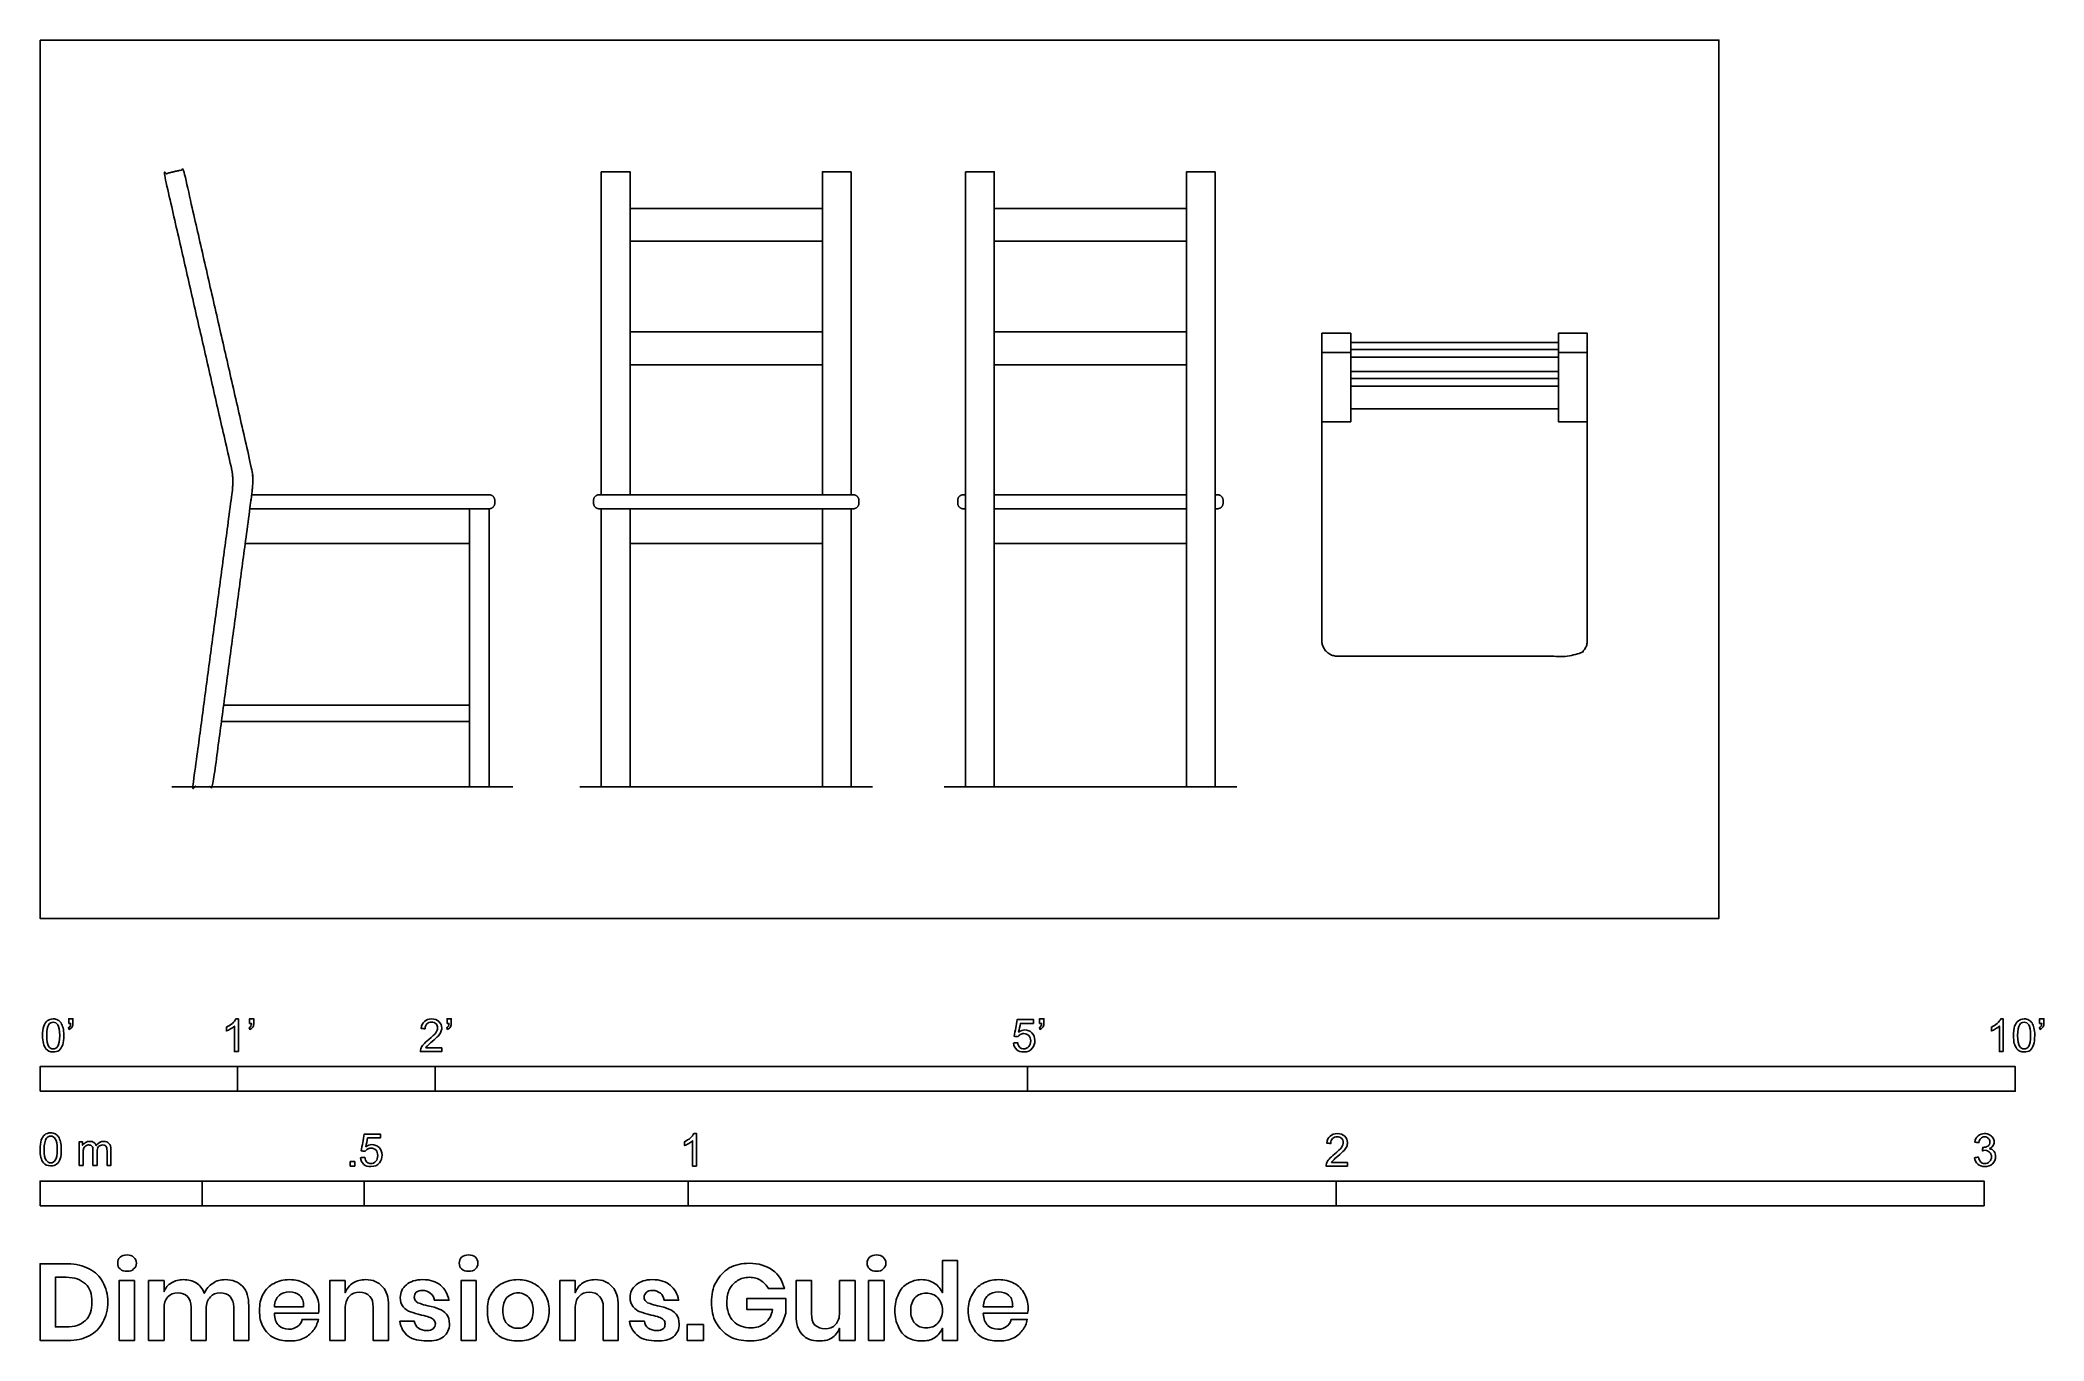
# Model space of a CAD drawing. Header units: metres. Extents: x 0 to 3.09, y -0.65 to 1.36.
import ezdxf

# ---------------------------------------------------------------- set-up
doc = ezdxf.new("R2010")
doc.units = ezdxf.units.M
for name, color, linetype, true_color in [('AG-DIAGRAM', 7, 'Continuous', 0xfecc66), ('AG-FURNITURE', 7, 'Continuous', 0x66ccff), ('N-SYMB', 7, 'Continuous', 0x800040), ('X-DIMENSIONS.GUIDE', 7, 'Continuous', 0x800080), ('X-VPRT', 6, 'Continuous', 0xff00ff)]:
    doc.layers.add(name, color=color, linetype=linetype, true_color=true_color)

msp = doc.modelspace()

# ---------------------------------------------------------------- linework, layer by layer
at = {"layer": 'AG-DIAGRAM'}
for points in [[(0.2032, 0.2032), (0.7297, 0.2032)], [(0.833, 0.2032), (1.2847, 0.2032)], [(1.395, 0.2032), (1.8467, 0.2032)]]:
    msp.add_lwpolyline(points, dxfattribs=at)
at = {"layer": 'AG-FURNITURE'}
for points in [[(0.8661, 1.1525), (0.8661, 0.654), (0.9105, 0.654), (0.9105, 1.1525)], [(1.2517, 1.1525), (1.2517, 0.654), (1.2072, 0.654), (1.2072, 1.1525)], [(1.428, 1.1525), (1.428, 0.2032), (1.4725, 0.2032), (1.4725, 1.1525)], [(1.8136, 1.1525), (1.8136, 0.2032), (1.7692, 0.2032), (1.7692, 1.1525)], [(1.2072, 1.096), (1.2072, 1.0452), (0.9105, 1.0452), (0.9105, 1.096)], [(1.7692, 1.096), (1.7692, 1.0452), (1.4725, 1.0452), (1.4725, 1.096)], [(1.2072, 0.9055), (1.2072, 0.8547), (0.9105, 0.8547), (0.9105, 0.9055)], [(1.7692, 0.9055), (1.7692, 0.8547), (1.4725, 0.8547), (1.4725, 0.9055)], [(1.978, 0.8736), (2.0225, 0.8736), (2.0225, 0.9033), (1.978, 0.9033)], [(2.3876, 0.8736), (2.3431, 0.8736), (2.3431, 0.9033), (2.3876, 0.9033)], [(1.978, 0.7666), (2.0225, 0.7666), (2.0225, 0.8736), (1.978, 0.8736)], [(2.3876, 0.7666), (2.3431, 0.7666), (2.3431, 0.8736), (2.3876, 0.8736)], [(0.6625, 0.2032), (0.6929, 0.2032), (0.6929, 0.6323), (0.6625, 0.6323)], [(0.8661, 0.6323), (0.8661, 0.2032), (0.9105, 0.2032), (0.9105, 0.6323)], [(1.2517, 0.6323), (1.2517, 0.2032), (1.2072, 0.2032), (1.2072, 0.6323)]]:
    msp.add_lwpolyline(points, close=True, dxfattribs=at)
for points in [[(2.3431, 0.7863), (2.0225, 0.7863)], [(1.4725, 0.654), (1.7692, 0.654)], [(0.3165, 0.5785), (0.6625, 0.5785)], [(0.9105, 0.5785), (1.2072, 0.5785)], [(1.4725, 0.5785), (1.7692, 0.5785)], [(0.2832, 0.3292), (0.6625, 0.3292)], [(0.2798, 0.3038), (0.6625, 0.3038)]]:
    msp.add_lwpolyline(points, dxfattribs=at)
for points, knots in [([(0.2951, 0.6956), (0.2993, 0.6795), (0.2959, 0.654), (0.2658, 0.4286), (0.2357, 0.2032), (0.2511, 0.2032), (0.2664, 0.2032), (0.2965, 0.4286), (0.3266, 0.654), (0.33, 0.6795), (0.3262, 0.6957), (0.2737, 0.9258), (0.2212, 1.1559), (0.2064, 1.1525), (0.1915, 1.1491), (0.2437, 0.9206), (0.2959, 0.6921)], [-0.138904, -0.138904, -0.138904, 0, 0, 0.949406, 0.949406, 1.949406, 1.949406, 2.895985, 2.895985, 3.034889, 3.034889, 4.000779, 4.000779, 5.000779, 5.000779, 5.970963, 5.970963, 5.970963]), ([(1.7692, 0.654), (1.695, 0.654), (1.6208, 0.654), (1.5467, 0.654), (1.4725, 0.654)], [4.0949006, 4.0949006, 4.0949006, 4.581619, 4.581619, 5.0683375, 5.0683375, 5.0683375]), ([(1.4725, 0.6323), (1.5467, 0.6323), (1.6208, 0.6323), (1.695, 0.6323), (1.7692, 0.6323)], [5.4851465, 5.4851465, 5.4851465, 5.971865, 5.971865, 6.4585835, 6.4585835, 6.4585835])]:
    msp.add_open_spline(points, degree=2, knots=knots, dxfattribs=at)
for points in [[(2.0225, 0.8887), (2.1828, 0.8887), (2.3431, 0.8887)], [(2.0225, 0.8781), (2.1828, 0.8781), (2.3431, 0.8781)], [(2.3431, 0.8662), (2.1828, 0.8662), (2.0225, 0.8662)], [(2.0225, 0.844), (2.1828, 0.844), (2.3431, 0.844)], [(2.0225, 0.8334), (2.1828, 0.8334), (2.3431, 0.8334)], [(2.3431, 0.8215), (2.1828, 0.8215), (2.0225, 0.8215)]]:
    msp.add_open_spline(points, degree=2, dxfattribs=at)
for points, weights, knots in [([(1.978, 0.7666), (1.978, 0.5977), (1.978, 0.4289), (1.978, 0.4048), (2.0021, 0.4048), (2.1828, 0.4048), (2.3635, 0.4048), (2.3876, 0.4048), (2.3876, 0.4289), (2.3876, 0.5977), (2.3876, 0.7666)], [1, 1, 1, 0.707106781187, 1, 1, 1, 0.707106781187, 1, 1, 1], [4.091149, 4.091149, 4.091149, 5.272691, 5.272691, 5.396647, 5.396647, 6.582572, 6.582572, 6.706528, 6.706528, 7.952465, 7.952465, 7.952465]), ([(0.3237, 0.6323), (0.5083, 0.6323), (0.6929, 0.6323), (0.7017, 0.6323), (0.7017, 0.6411), (0.7017, 0.6432), (0.7017, 0.6452), (0.7017, 0.654), (0.6929, 0.654), (0.5097, 0.654), (0.3266, 0.654)], [1, 1, 1, 0.707106781187, 1, 1, 1, 0.707106781187, 1, 1, 1], [2.623038, 2.623038, 2.623038, 3.834342, 3.834342, 3.879748, 3.879748, 3.893244, 3.893244, 3.938651, 3.938651, 5.140439, 5.140439, 5.140439]), ([(1.2548, 0.6323), (1.2636, 0.6323), (1.2636, 0.6411), (1.2636, 0.6432), (1.2636, 0.6452), (1.2636, 0.654), (1.2548, 0.654), (1.1569, 0.654), (1.0589, 0.654), (0.9609, 0.654), (0.8629, 0.654), (0.8541, 0.654), (0.8541, 0.6452), (0.8541, 0.6432), (0.8541, 0.6411), (0.8541, 0.6323), (0.8629, 0.6323), (0.9609, 0.6323), (1.0589, 0.6323), (1.1569, 0.6323), (1.2548, 0.6323)], [1, 0.707106781187, 1, 1, 1, 0.707106781187, 1, 1, 1, 1, 1, 0.707106781187, 1, 1, 1, 0.707106781187, 1, 1, 1, 1, 1], [3.834342, 3.834342, 3.834342, 3.879748, 3.879748, 3.893244, 3.893244, 3.938651, 3.938651, 4.581619, 4.581619, 5.224588, 5.224588, 5.269994, 5.269994, 5.28349, 5.28349, 5.328897, 5.328897, 5.971865, 5.971865, 6.614833, 6.614833, 6.614833]), ([(1.428, 0.654), (1.4264, 0.654), (1.4249, 0.654), (1.416, 0.654), (1.416, 0.6452), (1.416, 0.6432), (1.416, 0.6411), (1.416, 0.6323), (1.4249, 0.6323), (1.4264, 0.6323), (1.428, 0.6323)], [1, 1, 1, 0.707106781187, 1, 1, 1, 0.707106781187, 1, 1, 1], [5.2141709, 5.2141709, 5.2141709, 5.2245875, 5.2245875, 5.2699938, 5.2699938, 5.2834903, 5.2834903, 5.3288965, 5.3288965, 5.3393132, 5.3393132, 5.3393132]), ([(1.8136, 0.6323), (1.8152, 0.6323), (1.8168, 0.6323), (1.8256, 0.6323), (1.8256, 0.6411), (1.8256, 0.6432), (1.8256, 0.6452), (1.8256, 0.654), (1.8168, 0.654), (1.8152, 0.654), (1.8136, 0.654)], [1, 1, 1, 0.707106781187, 1, 1, 1, 0.707106781187, 1, 1, 1], [6.6044168, 6.6044168, 6.6044168, 6.6148335, 6.6148335, 6.6602397, 6.6602397, 6.6737362, 6.6737362, 6.7191425, 6.7191425, 6.7295592, 6.7295592, 6.7295592])]:
    msp.add_rational_spline(points, weights, degree=2, knots=knots, dxfattribs=at)
at = {"layer": 'N-SYMB'}
for points in [[(0, -0.2667), (0, -0.2286), (0.3048, -0.2286), (0.3048, -0.2667)], [(0.3048, -0.2667), (0.3048, -0.2286), (0.6096, -0.2286), (0.6096, -0.2667)], [(0.6096, -0.2667), (0.6096, -0.2286), (1.524, -0.2286), (1.524, -0.2667)], [(1.524, -0.2667), (1.524, -0.2286), (3.048, -0.2286), (3.048, -0.2667)], [(0.4786, -0.3823), (0.4786, -0.3754), (0.4855, -0.3754), (0.4855, -0.3823)], [(0, -0.4436), (0, -0.4055), (0.25, -0.4055), (0.25, -0.4436)], [(0.25, -0.4436), (0.25, -0.4055), (0.5, -0.4055), (0.5, -0.4436)], [(0.5, -0.4436), (0.5, -0.4055), (1, -0.4055), (1, -0.4436)], [(1, -0.4436), (1, -0.4055), (2, -0.4055), (2, -0.4436)], [(2, -0.4436), (2, -0.4055), (3, -0.4055), (3, -0.4436)]]:
    msp.add_lwpolyline(points, close=True, dxfattribs=at)
for points, knots in [([(0.0038, -0.1807), (0.0038, -0.1749), (0.0044, -0.1701), (0.0056, -0.1665), (0.0068, -0.1629), (0.0086, -0.1602), (0.0111, -0.1581), (0.0135, -0.1563), (0.0165, -0.1551), (0.0201, -0.1551), (0.0228, -0.1551), (0.0252, -0.1557), (0.0273, -0.1569), (0.0294, -0.1578), (0.0309, -0.1596), (0.0324, -0.1614), (0.0336, -0.1635), (0.0346, -0.1659), (0.0355, -0.1689), (0.0361, -0.1719), (0.0367, -0.1758), (0.0367, -0.1807), (0.0367, -0.1867), (0.0361, -0.1915), (0.0349, -0.1951), (0.0336, -0.1987), (0.0318, -0.2014), (0.0294, -0.2036), (0.027, -0.2054), (0.024, -0.206), (0.0201, -0.206), (0.0153, -0.206), (0.0117, -0.2048), (0.009, -0.2011), (0.0056, -0.1969), (0.0038, -0.1903), (0.0038, -0.1807)], [0, 0, 0, 0, 1, 1, 1, 2, 2, 2, 3, 3, 3, 4, 4, 4, 5, 5, 5, 6, 6, 6, 7, 7, 7, 8, 8, 8, 9, 9, 9, 10, 10, 10, 11, 11, 11, 12, 12, 12, 12]), ([(0.0102, -0.1807), (0.0102, -0.1891), (0.0111, -0.1945), (0.0132, -0.1972), (0.015, -0.1999), (0.0174, -0.2014), (0.0201, -0.2014), (0.0231, -0.2014), (0.0255, -0.1999), (0.0273, -0.1972), (0.0291, -0.1945), (0.0303, -0.1891), (0.0303, -0.1807), (0.0303, -0.1725), (0.0291, -0.1671), (0.0273, -0.1644), (0.0255, -0.1617), (0.0231, -0.1602), (0.0201, -0.1602), (0.0174, -0.1602), (0.015, -0.1614), (0.0135, -0.1638), (0.0114, -0.1668), (0.0102, -0.1725), (0.0102, -0.1807)], [0, 0, 0, 0, 1, 1, 1, 2, 2, 2, 3, 3, 3, 4, 4, 4, 5, 5, 5, 6, 6, 6, 7, 7, 7, 8, 8, 8, 8]), ([(0.0442, -0.162), (0.0442, -0.1596), (0.0442, -0.1572), (0.0442, -0.1548), (0.0464, -0.1548), (0.0486, -0.1548), (0.0508, -0.1548), (0.0508, -0.1567), (0.0508, -0.1586), (0.0508, -0.1605), (0.0508, -0.1635), (0.0505, -0.1659), (0.0496, -0.1671), (0.0487, -0.1689), (0.0472, -0.1704), (0.0451, -0.1713), (0.0446, -0.1705), (0.0441, -0.1697), (0.0436, -0.1689), (0.0448, -0.1683), (0.0457, -0.1677), (0.0463, -0.1665), (0.0469, -0.1653), (0.0472, -0.1638), (0.0472, -0.162), (0.0462, -0.162), (0.0452, -0.162), (0.0442, -0.162)], [0, 0, 0, 0, 1, 1, 1, 2, 2, 2, 3, 3, 3, 4, 4, 4, 5, 5, 5, 6, 6, 6, 7, 7, 7, 8, 8, 8, 9, 9, 9, 9]), ([(0.306, -0.2054), (0.304, -0.2054), (0.302, -0.2054), (0.3, -0.2054), (0.3, -0.1923), (0.3, -0.1793), (0.3, -0.1662), (0.2985, -0.1677), (0.2964, -0.1692), (0.294, -0.1704), (0.2915, -0.1719), (0.2894, -0.1731), (0.2876, -0.1737), (0.2876, -0.1717), (0.2876, -0.1697), (0.2876, -0.1677), (0.2909, -0.1662), (0.294, -0.1641), (0.2967, -0.162), (0.2991, -0.1596), (0.3009, -0.1575), (0.3021, -0.1551), (0.3034, -0.1551), (0.3047, -0.1551), (0.306, -0.1551), (0.306, -0.1718), (0.306, -0.1886), (0.306, -0.2054)], [0, 0, 0, 0, 1, 1, 1, 2, 2, 2, 3, 3, 3, 4, 4, 4, 5, 5, 5, 6, 6, 6, 7, 7, 7, 8, 8, 8, 9, 9, 9, 9]), ([(0.3232, -0.162), (0.3232, -0.1596), (0.3232, -0.1572), (0.3232, -0.1548), (0.3254, -0.1548), (0.3276, -0.1548), (0.3298, -0.1548), (0.3298, -0.1567), (0.3298, -0.1586), (0.3298, -0.1605), (0.3298, -0.1635), (0.3295, -0.1659), (0.3286, -0.1671), (0.3277, -0.1689), (0.3262, -0.1704), (0.3241, -0.1713), (0.3236, -0.1705), (0.3231, -0.1697), (0.3226, -0.1689), (0.3238, -0.1683), (0.3247, -0.1677), (0.3253, -0.1665), (0.3259, -0.1653), (0.3262, -0.1638), (0.3262, -0.162), (0.3252, -0.162), (0.3242, -0.162), (0.3232, -0.162)], [0, 0, 0, 0, 1, 1, 1, 2, 2, 2, 3, 3, 3, 4, 4, 4, 5, 5, 5, 6, 6, 6, 7, 7, 7, 8, 8, 8, 9, 9, 9, 9]), ([(0.6198, -0.1996), (0.6198, -0.2015), (0.6198, -0.2035), (0.6198, -0.2054), (0.6089, -0.2054), (0.598, -0.2054), (0.587, -0.2054), (0.5867, -0.2042), (0.587, -0.2027), (0.5876, -0.2011), (0.5885, -0.199), (0.5897, -0.1966), (0.5915, -0.1945), (0.5936, -0.1924), (0.596, -0.19), (0.5997, -0.187), (0.6051, -0.1825), (0.6087, -0.1789), (0.6108, -0.1764), (0.6126, -0.1737), (0.6135, -0.1713), (0.6135, -0.1689), (0.6135, -0.1665), (0.6126, -0.1644), (0.6111, -0.1629), (0.6093, -0.1611), (0.6069, -0.1602), (0.6042, -0.1602), (0.6012, -0.1602), (0.5988, -0.1611), (0.5969, -0.1629), (0.5951, -0.1647), (0.5942, -0.1671), (0.5942, -0.1704), (0.5921, -0.1702), (0.59, -0.17), (0.5879, -0.1698), (0.5885, -0.165), (0.59, -0.1614), (0.593, -0.159), (0.5957, -0.1566), (0.5997, -0.1551), (0.6042, -0.1551), (0.609, -0.1551), (0.6129, -0.1566), (0.6156, -0.1593), (0.6186, -0.162), (0.6198, -0.1653), (0.6198, -0.1692), (0.6198, -0.171), (0.6195, -0.1731), (0.6186, -0.1749), (0.6177, -0.1771), (0.6165, -0.1789), (0.6147, -0.1813), (0.6126, -0.1834), (0.6096, -0.1861), (0.6051, -0.19), (0.6015, -0.193), (0.5991, -0.1951), (0.5982, -0.1963), (0.5969, -0.1972), (0.596, -0.1984), (0.5954, -0.1996), (0.6036, -0.1996), (0.6117, -0.1996), (0.6198, -0.1996)], [0, 0, 0, 0, 1, 1, 1, 2, 2, 2, 3, 3, 3, 4, 4, 4, 5, 5, 5, 6, 6, 6, 7, 7, 7, 8, 8, 8, 9, 9, 9, 10, 10, 10, 11, 11, 11, 12, 12, 12, 13, 13, 13, 14, 14, 14, 15, 15, 15, 16, 16, 16, 17, 17, 17, 18, 18, 18, 19, 19, 19, 20, 20, 20, 21, 21, 21, 22, 22, 22, 22]), ([(0.628, -0.162), (0.628, -0.1596), (0.628, -0.1572), (0.628, -0.1548), (0.6302, -0.1548), (0.6324, -0.1548), (0.6346, -0.1548), (0.6346, -0.1567), (0.6346, -0.1586), (0.6346, -0.1605), (0.6346, -0.1635), (0.6343, -0.1659), (0.6334, -0.1671), (0.6325, -0.1689), (0.631, -0.1704), (0.6289, -0.1713), (0.6284, -0.1705), (0.6279, -0.1697), (0.6274, -0.1689), (0.6286, -0.1683), (0.6295, -0.1677), (0.6301, -0.1665), (0.6307, -0.1653), (0.631, -0.1638), (0.631, -0.162), (0.63, -0.162), (0.629, -0.162), (0.628, -0.162)], [0, 0, 0, 0, 1, 1, 1, 2, 2, 2, 3, 3, 3, 4, 4, 4, 5, 5, 5, 6, 6, 6, 7, 7, 7, 8, 8, 8, 9, 9, 9, 9]), ([(1.502, -0.1924), (1.5042, -0.1922), (1.5064, -0.192), (1.5086, -0.1918), (1.5089, -0.1951), (1.5101, -0.1972), (1.512, -0.199), (1.5135, -0.2005), (1.5156, -0.2014), (1.5183, -0.2014), (1.521, -0.2014), (1.5237, -0.2002), (1.5258, -0.1978), (1.5276, -0.1957), (1.5288, -0.1927), (1.5288, -0.1891), (1.5288, -0.1855), (1.5276, -0.1828), (1.5258, -0.1807), (1.5237, -0.1789), (1.5213, -0.1777), (1.518, -0.1777), (1.5162, -0.1777), (1.5144, -0.1783), (1.5126, -0.1792), (1.511, -0.1801), (1.5098, -0.1813), (1.5089, -0.1825), (1.507, -0.1823), (1.5051, -0.1821), (1.5032, -0.1819), (1.5048, -0.1732), (1.5064, -0.1646), (1.508, -0.156), (1.5164, -0.156), (1.5247, -0.156), (1.533, -0.156), (1.533, -0.158), (1.533, -0.16), (1.533, -0.162), (1.5263, -0.162), (1.5196, -0.162), (1.5129, -0.162), (1.512, -0.1665), (1.511, -0.171), (1.5101, -0.1755), (1.5132, -0.1734), (1.5165, -0.1722), (1.5198, -0.1722), (1.524, -0.1722), (1.5276, -0.1737), (1.5306, -0.1767), (1.5336, -0.1798), (1.5351, -0.1837), (1.5351, -0.1885), (1.5351, -0.193), (1.5339, -0.1969), (1.5312, -0.2002), (1.5282, -0.2045), (1.5237, -0.206), (1.5183, -0.206), (1.5135, -0.206), (1.5098, -0.2051), (1.5071, -0.2027), (1.5041, -0.1999), (1.5026, -0.1966), (1.502, -0.1924)], [0, 0, 0, 0, 1, 1, 1, 2, 2, 2, 3, 3, 3, 4, 4, 4, 5, 5, 5, 6, 6, 6, 7, 7, 7, 8, 8, 8, 9, 9, 9, 10, 10, 10, 11, 11, 11, 12, 12, 12, 13, 13, 13, 14, 14, 14, 15, 15, 15, 16, 16, 16, 17, 17, 17, 18, 18, 18, 19, 19, 19, 20, 20, 20, 21, 21, 21, 22, 22, 22, 22]), ([(1.5424, -0.162), (1.5424, -0.1596), (1.5424, -0.1572), (1.5424, -0.1548), (1.5446, -0.1548), (1.5468, -0.1548), (1.549, -0.1548), (1.549, -0.1567), (1.549, -0.1586), (1.549, -0.1605), (1.549, -0.1635), (1.5487, -0.1659), (1.5478, -0.1671), (1.5469, -0.1689), (1.5454, -0.1704), (1.5433, -0.1713), (1.5428, -0.1705), (1.5423, -0.1697), (1.5418, -0.1689), (1.543, -0.1683), (1.5439, -0.1677), (1.5445, -0.1665), (1.5451, -0.1653), (1.5454, -0.1638), (1.5454, -0.162), (1.5444, -0.162), (1.5434, -0.162), (1.5424, -0.162)], [0, 0, 0, 0, 1, 1, 1, 2, 2, 2, 3, 3, 3, 4, 4, 4, 5, 5, 5, 6, 6, 6, 7, 7, 7, 8, 8, 8, 9, 9, 9, 9]), ([(3.0296, -0.2054), (3.0276, -0.2054), (3.0256, -0.2054), (3.0236, -0.2054), (3.0236, -0.1923), (3.0236, -0.1793), (3.0236, -0.1662), (3.0221, -0.1677), (3.02, -0.1692), (3.0176, -0.1704), (3.0152, -0.1719), (3.0131, -0.1731), (3.0113, -0.1737), (3.0113, -0.1717), (3.0113, -0.1697), (3.0113, -0.1677), (3.0146, -0.1662), (3.0176, -0.1641), (3.0203, -0.162), (3.0227, -0.1596), (3.0245, -0.1575), (3.0257, -0.1551), (3.027, -0.1551), (3.0283, -0.1551), (3.0296, -0.1551), (3.0296, -0.1718), (3.0296, -0.1886), (3.0296, -0.2054)], [0, 0, 0, 0, 1, 1, 1, 2, 2, 2, 3, 3, 3, 4, 4, 4, 5, 5, 5, 6, 6, 6, 7, 7, 7, 8, 8, 8, 9, 9, 9, 9]), ([(3.0453, -0.1807), (3.0453, -0.1749), (3.0459, -0.1701), (3.0471, -0.1665), (3.0486, -0.1629), (3.0504, -0.1602), (3.0528, -0.1581), (3.0549, -0.1563), (3.0582, -0.1551), (3.0619, -0.1551), (3.0646, -0.1551), (3.0667, -0.1557), (3.0688, -0.1569), (3.0709, -0.1578), (3.0724, -0.1596), (3.0739, -0.1614), (3.0751, -0.1635), (3.0763, -0.1659), (3.0769, -0.1689), (3.0778, -0.1719), (3.0781, -0.1758), (3.0781, -0.1807), (3.0781, -0.1867), (3.0775, -0.1915), (3.0763, -0.1951), (3.0751, -0.1987), (3.0733, -0.2014), (3.0709, -0.2036), (3.0685, -0.2054), (3.0655, -0.206), (3.0619, -0.206), (3.057, -0.206), (3.0531, -0.2048), (3.0504, -0.2011), (3.0471, -0.1969), (3.0453, -0.1903), (3.0453, -0.1807)], [0, 0, 0, 0, 1, 1, 1, 2, 2, 2, 3, 3, 3, 4, 4, 4, 5, 5, 5, 6, 6, 6, 7, 7, 7, 8, 8, 8, 9, 9, 9, 10, 10, 10, 11, 11, 11, 12, 12, 12, 12]), ([(3.0516, -0.1807), (3.0516, -0.1891), (3.0528, -0.1945), (3.0546, -0.1972), (3.0564, -0.1999), (3.0588, -0.2014), (3.0619, -0.2014), (3.0646, -0.2014), (3.067, -0.1999), (3.0688, -0.1972), (3.0709, -0.1945), (3.0718, -0.1891), (3.0718, -0.1807), (3.0718, -0.1725), (3.0709, -0.1671), (3.0688, -0.1644), (3.067, -0.1617), (3.0646, -0.1602), (3.0616, -0.1602), (3.0588, -0.1602), (3.0567, -0.1614), (3.0549, -0.1638), (3.0528, -0.1668), (3.0516, -0.1725), (3.0516, -0.1807)], [0, 0, 0, 0, 1, 1, 1, 2, 2, 2, 3, 3, 3, 4, 4, 4, 5, 5, 5, 6, 6, 6, 7, 7, 7, 8, 8, 8, 8]), ([(3.0857, -0.162), (3.0857, -0.1596), (3.0857, -0.1572), (3.0857, -0.1548), (3.0879, -0.1548), (3.0901, -0.1548), (3.0923, -0.1548), (3.0923, -0.1567), (3.0923, -0.1586), (3.0923, -0.1605), (3.0923, -0.1635), (3.092, -0.1659), (3.0911, -0.1671), (3.0902, -0.1689), (3.0887, -0.1704), (3.0866, -0.1713), (3.0861, -0.1705), (3.0856, -0.1697), (3.085, -0.1689), (3.0863, -0.1683), (3.0872, -0.1677), (3.0878, -0.1665), (3.0884, -0.1653), (3.089, -0.1638), (3.089, -0.162), (3.0879, -0.162), (3.0868, -0.162), (3.0857, -0.162)], [0, 0, 0, 0, 1, 1, 1, 2, 2, 2, 3, 3, 3, 4, 4, 4, 5, 5, 5, 6, 6, 6, 7, 7, 7, 8, 8, 8, 9, 9, 9, 9]), ([(0, -0.3565), (0, -0.3508), (0.0006, -0.3459), (0.0018, -0.3423), (0.003, -0.3387), (0.0048, -0.336), (0.0072, -0.3339), (0.0096, -0.3321), (0.0127, -0.3309), (0.0163, -0.3309), (0.019, -0.3309), (0.0214, -0.3315), (0.0235, -0.3327), (0.0256, -0.3336), (0.0271, -0.3354), (0.0286, -0.3372), (0.0298, -0.3393), (0.0307, -0.3417), (0.0316, -0.3447), (0.0322, -0.3478), (0.0328, -0.3517), (0.0328, -0.3565), (0.0328, -0.3625), (0.0322, -0.3673), (0.031, -0.3709), (0.0298, -0.3746), (0.028, -0.3773), (0.0256, -0.3794), (0.0232, -0.3812), (0.0202, -0.3818), (0.0163, -0.3818), (0.0114, -0.3818), (0.0078, -0.3806), (0.0051, -0.377), (0.0018, -0.3728), (0, -0.3661), (0, -0.3565)], [0, 0, 0, 0, 1, 1, 1, 2, 2, 2, 3, 3, 3, 4, 4, 4, 5, 5, 5, 6, 6, 6, 7, 7, 7, 8, 8, 8, 9, 9, 9, 10, 10, 10, 11, 11, 11, 12, 12, 12, 12]), ([(0.0063, -0.3565), (0.0063, -0.3649), (0.0072, -0.3703), (0.0093, -0.3731), (0.0111, -0.3758), (0.0136, -0.3773), (0.0163, -0.3773), (0.0193, -0.3773), (0.0217, -0.3758), (0.0235, -0.3731), (0.0253, -0.3703), (0.0265, -0.3649), (0.0265, -0.3565), (0.0265, -0.3484), (0.0253, -0.3429), (0.0235, -0.3402), (0.0217, -0.3375), (0.0193, -0.336), (0.0163, -0.336), (0.0136, -0.336), (0.0111, -0.3372), (0.0096, -0.3396), (0.0075, -0.3426), (0.0063, -0.3484), (0.0063, -0.3565)], [0, 0, 0, 0, 1, 1, 1, 2, 2, 2, 3, 3, 3, 4, 4, 4, 5, 5, 5, 6, 6, 6, 7, 7, 7, 8, 8, 8, 8]), ([(0.4946, -0.3693), (0.4967, -0.3691), (0.4988, -0.3689), (0.5009, -0.3687), (0.5015, -0.372), (0.5024, -0.3741), (0.5042, -0.376), (0.506, -0.3775), (0.5081, -0.3784), (0.5105, -0.3784), (0.5136, -0.3784), (0.516, -0.3772), (0.5181, -0.3748), (0.5202, -0.3726), (0.5211, -0.3696), (0.5211, -0.366), (0.5211, -0.3624), (0.5202, -0.3597), (0.5184, -0.3576), (0.5163, -0.3558), (0.5136, -0.3546), (0.5105, -0.3546), (0.5084, -0.3546), (0.5066, -0.3552), (0.5051, -0.3561), (0.5036, -0.357), (0.5024, -0.3582), (0.5015, -0.3594), (0.4995, -0.3592), (0.4975, -0.359), (0.4955, -0.3588), (0.4971, -0.3502), (0.4987, -0.3415), (0.5003, -0.3329), (0.5086, -0.3329), (0.517, -0.3329), (0.5253, -0.3329), (0.5253, -0.3349), (0.5253, -0.3369), (0.5253, -0.3389), (0.5187, -0.3389), (0.512, -0.3389), (0.5054, -0.3389), (0.5045, -0.3434), (0.5036, -0.3479), (0.5027, -0.3525), (0.5057, -0.3504), (0.5087, -0.3491), (0.512, -0.3491), (0.5166, -0.3491), (0.5202, -0.3507), (0.5232, -0.3537), (0.5262, -0.3567), (0.5277, -0.3606), (0.5277, -0.3654), (0.5277, -0.3699), (0.5265, -0.3738), (0.5238, -0.3772), (0.5205, -0.3814), (0.5163, -0.3829), (0.5105, -0.3829), (0.506, -0.3829), (0.5024, -0.382), (0.4994, -0.3796), (0.4967, -0.3769), (0.4949, -0.3735), (0.4946, -0.3693)], [0, 0, 0, 0, 1, 1, 1, 2, 2, 2, 3, 3, 3, 4, 4, 4, 5, 5, 5, 6, 6, 6, 7, 7, 7, 8, 8, 8, 9, 9, 9, 10, 10, 10, 11, 11, 11, 12, 12, 12, 13, 13, 13, 14, 14, 14, 15, 15, 15, 16, 16, 16, 17, 17, 17, 18, 18, 18, 19, 19, 19, 20, 20, 20, 21, 21, 21, 22, 22, 22, 22]), ([(1.013, -0.3823), (1.0109, -0.3823), (1.0089, -0.3823), (1.0069, -0.3823), (1.0069, -0.3692), (1.0069, -0.3562), (1.0069, -0.3431), (1.0054, -0.3446), (1.0033, -0.3461), (1.0009, -0.3473), (0.9985, -0.3488), (0.9964, -0.3501), (0.9946, -0.3507), (0.9946, -0.3486), (0.9946, -0.3466), (0.9946, -0.3446), (0.9979, -0.3431), (1.0009, -0.341), (1.0036, -0.3389), (1.006, -0.3365), (1.0078, -0.3344), (1.009, -0.332), (1.0103, -0.332), (1.0116, -0.332), (1.013, -0.332), (1.013, -0.3487), (1.013, -0.3655), (1.013, -0.3823)], [0, 0, 0, 0, 1, 1, 1, 2, 2, 2, 3, 3, 3, 4, 4, 4, 5, 5, 5, 6, 6, 6, 7, 7, 7, 8, 8, 8, 9, 9, 9, 9]), ([(2.0175, -0.3766), (2.0175, -0.3785), (2.0175, -0.3804), (2.0175, -0.3823), (2.0065, -0.3823), (1.9956, -0.3823), (1.9846, -0.3823), (1.9843, -0.3811), (1.9846, -0.3796), (1.9852, -0.3781), (1.9861, -0.376), (1.9873, -0.3735), (1.9892, -0.3714), (1.9913, -0.3693), (1.9937, -0.3669), (1.9973, -0.3639), (2.0027, -0.3594), (2.0063, -0.3558), (2.0084, -0.3534), (2.0102, -0.3507), (2.0111, -0.3482), (2.0111, -0.3458), (2.0111, -0.3434), (2.0102, -0.3413), (2.0087, -0.3398), (2.0069, -0.338), (2.0045, -0.3371), (2.0018, -0.3371), (1.9988, -0.3371), (1.9964, -0.338), (1.9946, -0.3398), (1.9928, -0.3416), (1.9919, -0.344), (1.9919, -0.3473), (1.9898, -0.3471), (1.9877, -0.3469), (1.9855, -0.3467), (1.9861, -0.3419), (1.9877, -0.3383), (1.9907, -0.3359), (1.9934, -0.3335), (1.9973, -0.332), (2.0018, -0.332), (2.0066, -0.332), (2.0105, -0.3335), (2.0133, -0.3362), (2.0163, -0.3389), (2.0175, -0.3422), (2.0175, -0.3461), (2.0175, -0.3479), (2.0172, -0.3501), (2.0163, -0.3519), (2.0154, -0.354), (2.0142, -0.3558), (2.0123, -0.3582), (2.0102, -0.3603), (2.0072, -0.363), (2.0027, -0.3669), (1.9991, -0.3699), (1.9967, -0.372), (1.9958, -0.3732), (1.9946, -0.3741), (1.9937, -0.3754), (1.9931, -0.3766), (2.0012, -0.3766), (2.0093, -0.3766), (2.0175, -0.3766)], [0, 0, 0, 0, 1, 1, 1, 2, 2, 2, 3, 3, 3, 4, 4, 4, 5, 5, 5, 6, 6, 6, 7, 7, 7, 8, 8, 8, 9, 9, 9, 10, 10, 10, 11, 11, 11, 12, 12, 12, 13, 13, 13, 14, 14, 14, 15, 15, 15, 16, 16, 16, 17, 17, 17, 18, 18, 18, 19, 19, 19, 20, 20, 20, 21, 21, 21, 22, 22, 22, 22]), ([(2.9849, -0.3693), (2.987, -0.369), (2.9892, -0.3687), (2.9913, -0.3684), (2.9919, -0.3717), (2.9931, -0.3745), (2.9949, -0.376), (2.9964, -0.3775), (2.9985, -0.3784), (3.0009, -0.3784), (3.0039, -0.3784), (3.0063, -0.3772), (3.0084, -0.3754), (3.0102, -0.3732), (3.0114, -0.3708), (3.0114, -0.3678), (3.0114, -0.3648), (3.0102, -0.3627), (3.0084, -0.3609), (3.0066, -0.3591), (3.0042, -0.3579), (3.0015, -0.3579), (3.0003, -0.3579), (2.9988, -0.3582), (2.9973, -0.3588), (2.9975, -0.357), (2.9977, -0.3552), (2.9979, -0.3534), (2.9982, -0.3534), (2.9985, -0.3534), (2.9988, -0.3534), (3.0015, -0.3534), (3.0039, -0.3528), (3.006, -0.3513), (3.0081, -0.3501), (3.009, -0.3479), (3.009, -0.3449), (3.009, -0.3428), (3.0081, -0.341), (3.0066, -0.3395), (3.0051, -0.338), (3.0033, -0.3371), (3.0009, -0.3371), (2.9985, -0.3371), (2.9964, -0.338), (2.9949, -0.3395), (2.9934, -0.341), (2.9922, -0.3431), (2.9919, -0.3461), (2.9898, -0.3458), (2.9877, -0.3455), (2.9855, -0.3452), (2.9864, -0.341), (2.988, -0.3377), (2.9907, -0.3356), (2.9934, -0.3332), (2.9967, -0.332), (3.0006, -0.332), (3.0033, -0.332), (3.006, -0.3326), (3.0081, -0.3338), (3.0105, -0.335), (3.0123, -0.3368), (3.0136, -0.3386), (3.0148, -0.3407), (3.0154, -0.3428), (3.0154, -0.3452), (3.0154, -0.3473), (3.0148, -0.3491), (3.0136, -0.351), (3.0123, -0.3528), (3.0108, -0.3543), (3.0084, -0.3552), (3.0114, -0.3561), (3.0139, -0.3573), (3.0154, -0.3597), (3.0169, -0.3618), (3.0178, -0.3645), (3.0178, -0.3675), (3.0178, -0.372), (3.0163, -0.3757), (3.013, -0.3787), (3.0099, -0.3817), (3.0057, -0.3829), (3.0009, -0.3829), (2.9967, -0.3829), (2.9928, -0.382), (2.9901, -0.3793), (2.987, -0.3769), (2.9855, -0.3732), (2.9849, -0.3693)], [0, 0, 0, 0, 1, 1, 1, 2, 2, 2, 3, 3, 3, 4, 4, 4, 5, 5, 5, 6, 6, 6, 7, 7, 7, 8, 8, 8, 9, 9, 9, 10, 10, 10, 11, 11, 11, 12, 12, 12, 13, 13, 13, 14, 14, 14, 15, 15, 15, 16, 16, 16, 17, 17, 17, 18, 18, 18, 19, 19, 19, 20, 20, 20, 21, 21, 21, 22, 22, 22, 23, 23, 23, 24, 24, 24, 25, 25, 25, 26, 26, 26, 27, 27, 27, 28, 28, 28, 29, 29, 29, 30, 30, 30, 30]), ([(0.0602, -0.3812), (0.0602, -0.3691), (0.0602, -0.3571), (0.0602, -0.345), (0.062, -0.345), (0.0639, -0.345), (0.0657, -0.345), (0.0657, -0.3468), (0.0657, -0.3485), (0.0657, -0.3502), (0.0669, -0.3484), (0.0684, -0.3469), (0.0702, -0.3459), (0.072, -0.3447), (0.0741, -0.3441), (0.0765, -0.3441), (0.0792, -0.3441), (0.0816, -0.3447), (0.0831, -0.3459), (0.0849, -0.3472), (0.0861, -0.3487), (0.0867, -0.3505), (0.0898, -0.3462), (0.0934, -0.3441), (0.0982, -0.3441), (0.1018, -0.3441), (0.1045, -0.3453), (0.1063, -0.3472), (0.1084, -0.3493), (0.1093, -0.3523), (0.1093, -0.3565), (0.1093, -0.3647), (0.1093, -0.373), (0.1093, -0.3812), (0.1073, -0.3812), (0.1053, -0.3812), (0.1033, -0.3812), (0.1033, -0.3737), (0.1033, -0.3661), (0.1033, -0.3586), (0.1033, -0.3559), (0.103, -0.3544), (0.1027, -0.3532), (0.1021, -0.352), (0.1015, -0.3511), (0.1003, -0.3505), (0.0994, -0.3499), (0.0982, -0.3496), (0.0967, -0.3496), (0.0943, -0.3496), (0.0922, -0.3505), (0.0904, -0.352), (0.0886, -0.3538), (0.088, -0.3565), (0.088, -0.3601), (0.088, -0.3671), (0.088, -0.3742), (0.088, -0.3812), (0.0858, -0.3812), (0.0837, -0.3812), (0.0816, -0.3812), (0.0816, -0.3734), (0.0816, -0.3655), (0.0816, -0.3577), (0.0816, -0.355), (0.0813, -0.3529), (0.0801, -0.3517), (0.0792, -0.3502), (0.0774, -0.3496), (0.0753, -0.3496), (0.0735, -0.3496), (0.072, -0.3499), (0.0705, -0.3511), (0.069, -0.352), (0.0681, -0.3532), (0.0672, -0.355), (0.0666, -0.3568), (0.0663, -0.3592), (0.0663, -0.3625), (0.0663, -0.3687), (0.0663, -0.375), (0.0663, -0.3812), (0.0643, -0.3812), (0.0622, -0.3812), (0.0602, -0.3812)], [0, 0, 0, 0, 1, 1, 1, 2, 2, 2, 3, 3, 3, 4, 4, 4, 5, 5, 5, 6, 6, 6, 7, 7, 7, 8, 8, 8, 9, 9, 9, 10, 10, 10, 11, 11, 11, 12, 12, 12, 13, 13, 13, 14, 14, 14, 15, 15, 15, 16, 16, 16, 17, 17, 17, 18, 18, 18, 19, 19, 19, 20, 20, 20, 21, 21, 21, 22, 22, 22, 23, 23, 23, 24, 24, 24, 25, 25, 25, 26, 26, 26, 27, 27, 27, 28, 28, 28, 28])]:
    msp.add_open_spline(points, degree=3, knots=knots, dxfattribs=at)
at = {"layer": 'X-DIMENSIONS.GUIDE'}
for points in [[(0.1458, -0.559), (0.1458, -0.6514), (0.122, -0.6514), (0.122, -0.559)], [(0.6728, -0.559), (0.6728, -0.6514), (0.6497, -0.6514), (0.6497, -0.559)], [(1.3024, -0.559), (1.3024, -0.6514), (1.2785, -0.6514), (1.2785, -0.559)], [(1.0237, -0.6269), (1.0237, -0.6514), (0.9984, -0.6514), (0.9984, -0.6269)]]:
    msp.add_lwpolyline(points, close=True, dxfattribs=at)
for points, knots in [([(0.1198, -0.5323), (0.1198, -0.5287), (0.1206, -0.5251), (0.1235, -0.5229), (0.1263, -0.5207), (0.1299, -0.5193), (0.1343, -0.5193), (0.1386, -0.5193), (0.1422, -0.5207), (0.1444, -0.5229), (0.1473, -0.5251), (0.1487, -0.5287), (0.1487, -0.5323), (0.1487, -0.5359), (0.1473, -0.5388), (0.1444, -0.5409), (0.1422, -0.5438), (0.1386, -0.5446), (0.1343, -0.5446), (0.1299, -0.5446), (0.1263, -0.5438), (0.1235, -0.5409), (0.1206, -0.5388), (0.1198, -0.5359), (0.1198, -0.5323)], [0, 0, 0, 0, 1, 1, 1, 2, 2, 2, 3, 3, 3, 4, 4, 4, 5, 5, 5, 6, 6, 6, 7, 7, 7, 8, 8, 8, 8]), ([(0.6469, -0.5323), (0.6469, -0.5287), (0.6483, -0.5251), (0.6505, -0.5229), (0.6533, -0.5207), (0.657, -0.5193), (0.6613, -0.5193), (0.6656, -0.5193), (0.6692, -0.5207), (0.6721, -0.5229), (0.6743, -0.5251), (0.6757, -0.5287), (0.6757, -0.5323), (0.6757, -0.5359), (0.6743, -0.5388), (0.6721, -0.5409), (0.6692, -0.5438), (0.6656, -0.5446), (0.6613, -0.5446), (0.657, -0.5446), (0.6533, -0.5438), (0.6505, -0.5409), (0.6483, -0.5388), (0.6469, -0.5359), (0.6469, -0.5323)], [0, 0, 0, 0, 1, 1, 1, 2, 2, 2, 3, 3, 3, 4, 4, 4, 5, 5, 5, 6, 6, 6, 7, 7, 7, 8, 8, 8, 8]), ([(1.2764, -0.5323), (1.2764, -0.5287), (1.2771, -0.5251), (1.28, -0.5229), (1.2829, -0.5207), (1.2865, -0.5193), (1.2908, -0.5193), (1.2951, -0.5193), (1.2988, -0.5207), (1.3009, -0.5229), (1.3038, -0.5251), (1.3053, -0.5287), (1.3053, -0.5323), (1.3053, -0.5359), (1.3038, -0.5388), (1.3009, -0.5409), (1.2988, -0.5438), (1.2951, -0.5446), (1.2908, -0.5446), (1.2865, -0.5446), (1.2829, -0.5438), (1.28, -0.5409), (1.2771, -0.5388), (1.2764, -0.5359), (1.2764, -0.5323)], [0, 0, 0, 0, 1, 1, 1, 2, 2, 2, 3, 3, 3, 4, 4, 4, 5, 5, 5, 6, 6, 6, 7, 7, 7, 8, 8, 8, 8]), ([(0.1047, -0.5922), (0.1047, -0.6038), (0.1018, -0.6146), (0.0967, -0.6232), (0.0924, -0.6326), (0.0852, -0.6391), (0.0758, -0.6442), (0.0664, -0.6492), (0.0556, -0.6514), (0.0426, -0.6514), (0.0284, -0.6514), (0.0142, -0.6514), (0, -0.6514), (0, -0.6119), (0, -0.5725), (0, -0.533), (0.0142, -0.533), (0.0284, -0.533), (0.0426, -0.533), (0.0556, -0.533), (0.0664, -0.5359), (0.0758, -0.5409), (0.0852, -0.5453), (0.0924, -0.5525), (0.0967, -0.5612), (0.1018, -0.5698), (0.1047, -0.5807), (0.1047, -0.5922)], [0, 0, 0, 0, 1, 1, 1, 2, 2, 2, 3, 3, 3, 4, 4, 4, 5, 5, 5, 6, 6, 6, 7, 7, 7, 8, 8, 8, 9, 9, 9, 9]), ([(0.0404, -0.6305), (0.0534, -0.6305), (0.0628, -0.6276), (0.07, -0.6204), (0.0772, -0.6139), (0.0801, -0.6045), (0.0801, -0.5922), (0.0801, -0.5799), (0.0772, -0.5705), (0.07, -0.564), (0.0628, -0.5575), (0.0534, -0.5539), (0.0404, -0.5539), (0.0349, -0.5539), (0.0294, -0.5539), (0.0238, -0.5539), (0.0238, -0.5794), (0.0238, -0.605), (0.0238, -0.6305), (0.0294, -0.6305), (0.0349, -0.6305), (0.0404, -0.6305)], [0, 0, 0, 0, 1, 1, 1, 2, 2, 2, 3, 3, 3, 4, 4, 4, 5, 5, 5, 6, 6, 6, 7, 7, 7, 7]), ([(1.0945, -0.5323), (1.1089, -0.5323), (1.1204, -0.5359), (1.1305, -0.5431), (1.1399, -0.5496), (1.1457, -0.5597), (1.1486, -0.5713), (1.1404, -0.5713), (1.1322, -0.5713), (1.124, -0.5713), (1.1212, -0.5662), (1.1176, -0.5619), (1.1125, -0.559), (1.1074, -0.5554), (1.1017, -0.5539), (1.0945, -0.5539), (1.088, -0.5539), (1.0815, -0.5554), (1.0764, -0.559), (1.0713, -0.5619), (1.067, -0.5662), (1.0641, -0.572), (1.0612, -0.5778), (1.0598, -0.585), (1.0598, -0.5922), (1.0598, -0.6052), (1.0634, -0.6146), (1.0699, -0.6218), (1.0764, -0.6283), (1.0858, -0.6319), (1.0973, -0.6319), (1.1053, -0.6319), (1.1125, -0.6297), (1.119, -0.6247), (1.1248, -0.6196), (1.1291, -0.6124), (1.1305, -0.6038), (1.1173, -0.6038), (1.1041, -0.6038), (1.0908, -0.6038), (1.0908, -0.598), (1.0908, -0.5922), (1.0908, -0.5864), (1.1108, -0.5864), (1.1308, -0.5864), (1.1508, -0.5864), (1.1508, -0.5941), (1.1508, -0.6018), (1.1508, -0.6095), (1.1486, -0.6175), (1.1457, -0.6247), (1.1407, -0.6312), (1.1356, -0.6377), (1.1298, -0.6427), (1.1219, -0.6471), (1.1139, -0.6507), (1.1046, -0.6521), (1.0945, -0.6521), (1.0829, -0.6521), (1.0728, -0.65), (1.0634, -0.6449), (1.0547, -0.6398), (1.0482, -0.6326), (1.0432, -0.624), (1.0381, -0.6146), (1.036, -0.6045), (1.036, -0.5922), (1.036, -0.5807), (1.0381, -0.5705), (1.0432, -0.5612), (1.0482, -0.5518), (1.0547, -0.5453), (1.0634, -0.5395), (1.0728, -0.5344), (1.0829, -0.5323), (1.0945, -0.5323)], [0, 0, 0, 0, 1, 1, 1, 2, 2, 2, 3, 3, 3, 4, 4, 4, 5, 5, 5, 6, 6, 6, 7, 7, 7, 8, 8, 8, 9, 9, 9, 10, 10, 10, 11, 11, 11, 12, 12, 12, 13, 13, 13, 14, 14, 14, 15, 15, 15, 16, 16, 16, 17, 17, 17, 18, 18, 18, 19, 19, 19, 20, 20, 20, 21, 21, 21, 22, 22, 22, 23, 23, 23, 24, 24, 24, 25, 25, 25, 25]), ([(1.3601, -0.5575), (1.3681, -0.5575), (1.3746, -0.5597), (1.3803, -0.5633), (1.3861, -0.5669), (1.3897, -0.572), (1.3926, -0.5778), (1.3926, -0.5612), (1.3926, -0.5446), (1.3926, -0.5279), (1.4003, -0.5279), (1.408, -0.5279), (1.4157, -0.5279), (1.4157, -0.5691), (1.4157, -0.6102), (1.4157, -0.6514), (1.408, -0.6514), (1.4003, -0.6514), (1.3926, -0.6514), (1.3926, -0.6451), (1.3926, -0.6389), (1.3926, -0.6326), (1.3897, -0.6384), (1.3861, -0.6435), (1.3803, -0.6471), (1.3746, -0.6514), (1.3681, -0.6521), (1.3601, -0.6521), (1.3522, -0.6521), (1.3457, -0.6507), (1.3392, -0.6471), (1.3327, -0.6435), (1.3276, -0.6377), (1.3247, -0.6305), (1.3211, -0.6232), (1.319, -0.6153), (1.319, -0.6052), (1.319, -0.5958), (1.3211, -0.5871), (1.3247, -0.5799), (1.3276, -0.5727), (1.3327, -0.5669), (1.3392, -0.5633), (1.3457, -0.5597), (1.3522, -0.5575), (1.3601, -0.5575)], [0, 0, 0, 0, 1, 1, 1, 2, 2, 2, 3, 3, 3, 4, 4, 4, 5, 5, 5, 6, 6, 6, 7, 7, 7, 8, 8, 8, 9, 9, 9, 10, 10, 10, 11, 11, 11, 12, 12, 12, 13, 13, 13, 14, 14, 14, 15, 15, 15, 15]), ([(0.2859, -0.5575), (0.2967, -0.5575), (0.3061, -0.5612), (0.3126, -0.5677), (0.3191, -0.5749), (0.322, -0.585), (0.322, -0.598), (0.322, -0.6158), (0.322, -0.6336), (0.322, -0.6514), (0.3143, -0.6514), (0.3066, -0.6514), (0.2989, -0.6514), (0.2989, -0.6343), (0.2989, -0.6172), (0.2989, -0.6001), (0.2989, -0.5929), (0.2967, -0.5879), (0.2931, -0.5835), (0.2895, -0.5799), (0.2844, -0.5778), (0.2779, -0.5778), (0.2714, -0.5778), (0.2664, -0.5799), (0.2628, -0.5843), (0.2585, -0.5886), (0.2563, -0.5944), (0.2563, -0.6023), (0.2563, -0.6187), (0.2563, -0.635), (0.2563, -0.6514), (0.2486, -0.6514), (0.2409, -0.6514), (0.2332, -0.6514), (0.2332, -0.6343), (0.2332, -0.6172), (0.2332, -0.6001), (0.2332, -0.5929), (0.231, -0.5879), (0.2274, -0.5835), (0.2238, -0.5799), (0.2187, -0.5778), (0.213, -0.5778), (0.2058, -0.5778), (0.2007, -0.5799), (0.1971, -0.5843), (0.1928, -0.5886), (0.1913, -0.5944), (0.1913, -0.6023), (0.1913, -0.6187), (0.1913, -0.635), (0.1913, -0.6514), (0.1834, -0.6514), (0.1754, -0.6514), (0.1675, -0.6514), (0.1675, -0.6206), (0.1675, -0.5898), (0.1675, -0.559), (0.1754, -0.559), (0.1834, -0.559), (0.1913, -0.559), (0.1913, -0.5648), (0.1913, -0.5705), (0.1913, -0.5763), (0.1935, -0.5705), (0.1971, -0.5655), (0.2029, -0.5626), (0.2079, -0.559), (0.2144, -0.5575), (0.2209, -0.5575), (0.2289, -0.5575), (0.2354, -0.559), (0.2411, -0.5626), (0.2462, -0.5662), (0.2505, -0.5713), (0.2534, -0.5785), (0.2563, -0.572), (0.2606, -0.5669), (0.2664, -0.5633), (0.2722, -0.559), (0.2787, -0.5575), (0.2859, -0.5575)], [0, 0, 0, 0, 1, 1, 1, 2, 2, 2, 3, 3, 3, 4, 4, 4, 5, 5, 5, 6, 6, 6, 7, 7, 7, 8, 8, 8, 9, 9, 9, 10, 10, 10, 11, 11, 11, 12, 12, 12, 13, 13, 13, 14, 14, 14, 15, 15, 15, 16, 16, 16, 17, 17, 17, 18, 18, 18, 19, 19, 19, 20, 20, 20, 21, 21, 21, 22, 22, 22, 23, 23, 23, 24, 24, 24, 25, 25, 25, 26, 26, 26, 27, 27, 27, 27]), ([(0.4303, -0.6016), (0.4303, -0.6038), (0.4303, -0.6066), (0.4295, -0.6095), (0.4069, -0.6095), (0.3843, -0.6095), (0.3617, -0.6095), (0.3617, -0.6182), (0.3639, -0.624), (0.3682, -0.6283), (0.3725, -0.6319), (0.3776, -0.6341), (0.3833, -0.6341), (0.3891, -0.6341), (0.3935, -0.6326), (0.3971, -0.6297), (0.4007, -0.6276), (0.4036, -0.624), (0.4043, -0.6189), (0.4127, -0.6189), (0.4211, -0.6189), (0.4295, -0.6189), (0.4281, -0.6254), (0.4252, -0.6312), (0.4216, -0.6362), (0.4173, -0.6413), (0.4122, -0.6456), (0.4057, -0.6485), (0.3992, -0.6514), (0.3927, -0.6521), (0.3848, -0.6521), (0.3754, -0.6521), (0.3675, -0.6507), (0.361, -0.6471), (0.3537, -0.6435), (0.348, -0.6377), (0.3444, -0.6305), (0.34, -0.6232), (0.3386, -0.6153), (0.3386, -0.6052), (0.3386, -0.5958), (0.34, -0.5871), (0.3444, -0.5799), (0.348, -0.5727), (0.3537, -0.5669), (0.361, -0.5633), (0.3675, -0.5597), (0.3754, -0.5575), (0.3848, -0.5575), (0.3942, -0.5575), (0.4021, -0.5597), (0.4086, -0.5633), (0.4158, -0.5669), (0.4209, -0.5727), (0.4245, -0.5792), (0.4288, -0.5857), (0.4303, -0.5929), (0.4303, -0.6016)], [0, 0, 0, 0, 1, 1, 1, 2, 2, 2, 3, 3, 3, 4, 4, 4, 5, 5, 5, 6, 6, 6, 7, 7, 7, 8, 8, 8, 9, 9, 9, 10, 10, 10, 11, 11, 11, 12, 12, 12, 13, 13, 13, 14, 14, 14, 15, 15, 15, 16, 16, 16, 17, 17, 17, 18, 18, 18, 19, 19, 19, 19]), ([(0.4064, -0.5994), (0.4072, -0.5915), (0.405, -0.5857), (0.4007, -0.5821), (0.3963, -0.5785), (0.3913, -0.5763), (0.3848, -0.5763), (0.3783, -0.5763), (0.3732, -0.5785), (0.3689, -0.5821), (0.3646, -0.5857), (0.3617, -0.5915), (0.3617, -0.5994), (0.3766, -0.5994), (0.3915, -0.5994), (0.4064, -0.5994)], [0, 0, 0, 0, 1, 1, 1, 2, 2, 2, 3, 3, 3, 4, 4, 4, 5, 5, 5, 5]), ([(0.5025, -0.5575), (0.5133, -0.5575), (0.522, -0.5612), (0.5285, -0.5684), (0.535, -0.5749), (0.5378, -0.585), (0.5378, -0.598), (0.5378, -0.6158), (0.5378, -0.6336), (0.5378, -0.6514), (0.5299, -0.6514), (0.522, -0.6514), (0.514, -0.6514), (0.514, -0.6343), (0.514, -0.6172), (0.514, -0.6001), (0.514, -0.5929), (0.5126, -0.5871), (0.509, -0.5835), (0.5046, -0.5792), (0.4996, -0.577), (0.4931, -0.577), (0.4866, -0.577), (0.4808, -0.5792), (0.4772, -0.5835), (0.4729, -0.5879), (0.4707, -0.5944), (0.4707, -0.6023), (0.4707, -0.6187), (0.4707, -0.635), (0.4707, -0.6514), (0.4628, -0.6514), (0.4548, -0.6514), (0.4469, -0.6514), (0.4469, -0.6206), (0.4469, -0.5898), (0.4469, -0.559), (0.4548, -0.559), (0.4628, -0.559), (0.4707, -0.559), (0.4707, -0.5652), (0.4707, -0.5715), (0.4707, -0.5778), (0.4736, -0.5713), (0.4772, -0.5662), (0.483, -0.5626), (0.4887, -0.559), (0.4952, -0.5575), (0.5025, -0.5575)], [0, 0, 0, 0, 1, 1, 1, 2, 2, 2, 3, 3, 3, 4, 4, 4, 5, 5, 5, 6, 6, 6, 7, 7, 7, 8, 8, 8, 9, 9, 9, 10, 10, 10, 11, 11, 11, 12, 12, 12, 13, 13, 13, 14, 14, 14, 15, 15, 15, 16, 16, 16, 16]), ([(0.5905, -0.5575), (0.6021, -0.5575), (0.6108, -0.5604), (0.618, -0.5662), (0.6245, -0.572), (0.6288, -0.5792), (0.631, -0.5893), (0.6235, -0.5893), (0.616, -0.5893), (0.6086, -0.5893), (0.6079, -0.5843), (0.6057, -0.5807), (0.6021, -0.5785), (0.5992, -0.5756), (0.5949, -0.5742), (0.5898, -0.5742), (0.5862, -0.5742), (0.5833, -0.5749), (0.5804, -0.577), (0.5783, -0.5792), (0.5775, -0.5814), (0.5775, -0.585), (0.5775, -0.5871), (0.5783, -0.5893), (0.5804, -0.5908), (0.5819, -0.5929), (0.584, -0.5936), (0.5869, -0.5944), (0.5898, -0.5958), (0.5934, -0.5965), (0.5985, -0.598), (0.6057, -0.5994), (0.6115, -0.6009), (0.6158, -0.603), (0.6201, -0.6045), (0.6237, -0.6074), (0.6274, -0.611), (0.6302, -0.6146), (0.6317, -0.6196), (0.6317, -0.6261), (0.6317, -0.6341), (0.6288, -0.6406), (0.6223, -0.6456), (0.6165, -0.6507), (0.6079, -0.6521), (0.597, -0.6521), (0.5855, -0.6521), (0.5754, -0.65), (0.5682, -0.6449), (0.5609, -0.6391), (0.5566, -0.6319), (0.5552, -0.6218), (0.5626, -0.6218), (0.5701, -0.6218), (0.5775, -0.6218), (0.5783, -0.6261), (0.5804, -0.6297), (0.584, -0.6326), (0.5869, -0.6348), (0.592, -0.6362), (0.597, -0.6362), (0.6014, -0.6362), (0.6043, -0.6355), (0.6064, -0.6334), (0.6086, -0.6312), (0.61, -0.629), (0.61, -0.6254), (0.61, -0.6232), (0.6086, -0.6211), (0.6071, -0.6189), (0.605, -0.6175), (0.6028, -0.616), (0.5999, -0.6153), (0.5978, -0.6146), (0.5934, -0.6131), (0.5884, -0.6124), (0.5819, -0.6102), (0.5761, -0.6088), (0.5718, -0.6074), (0.5674, -0.6059), (0.5638, -0.603), (0.5602, -0.5994), (0.5573, -0.5958), (0.5559, -0.5908), (0.5559, -0.585), (0.5559, -0.577), (0.5588, -0.5705), (0.5653, -0.5655), (0.571, -0.5604), (0.5797, -0.5575), (0.5905, -0.5575)], [0, 0, 0, 0, 1, 1, 1, 2, 2, 2, 3, 3, 3, 4, 4, 4, 5, 5, 5, 6, 6, 6, 7, 7, 7, 8, 8, 8, 9, 9, 9, 10, 10, 10, 11, 11, 11, 12, 12, 12, 13, 13, 13, 14, 14, 14, 15, 15, 15, 16, 16, 16, 17, 17, 17, 18, 18, 18, 19, 19, 19, 20, 20, 20, 21, 21, 21, 22, 22, 22, 23, 23, 23, 24, 24, 24, 25, 25, 25, 26, 26, 26, 27, 27, 27, 28, 28, 28, 29, 29, 29, 30, 30, 30, 30]), ([(0.7378, -0.5575), (0.7465, -0.5575), (0.7544, -0.5597), (0.7616, -0.5633), (0.7689, -0.5669), (0.7746, -0.5727), (0.779, -0.5799), (0.7833, -0.5871), (0.7855, -0.5958), (0.7855, -0.6052), (0.7855, -0.6153), (0.7833, -0.6232), (0.779, -0.6305), (0.7746, -0.6377), (0.7689, -0.6435), (0.7616, -0.6471), (0.7544, -0.6507), (0.7465, -0.6521), (0.7378, -0.6521), (0.7284, -0.6521), (0.7205, -0.6507), (0.7133, -0.6471), (0.7061, -0.6435), (0.7003, -0.6377), (0.6959, -0.6305), (0.6916, -0.6232), (0.6902, -0.6153), (0.6902, -0.6052), (0.6902, -0.5958), (0.6916, -0.5871), (0.6959, -0.5799), (0.7003, -0.5727), (0.7061, -0.5669), (0.7133, -0.5633), (0.7205, -0.5597), (0.7284, -0.5575), (0.7378, -0.5575)], [0, 0, 0, 0, 1, 1, 1, 2, 2, 2, 3, 3, 3, 4, 4, 4, 5, 5, 5, 6, 6, 6, 7, 7, 7, 8, 8, 8, 9, 9, 9, 10, 10, 10, 11, 11, 11, 12, 12, 12, 12]), ([(0.7378, -0.5778), (0.7306, -0.5778), (0.7255, -0.5807), (0.7205, -0.585), (0.7162, -0.59), (0.714, -0.5965), (0.714, -0.6052), (0.714, -0.6139), (0.7162, -0.6211), (0.7205, -0.6254), (0.7255, -0.6305), (0.7306, -0.6326), (0.7378, -0.6326), (0.7443, -0.6326), (0.7494, -0.6305), (0.7544, -0.6254), (0.7588, -0.6211), (0.7609, -0.6139), (0.7609, -0.6052), (0.7609, -0.5965), (0.7588, -0.59), (0.7544, -0.585), (0.7494, -0.5807), (0.7443, -0.5778), (0.7378, -0.5778)], [0, 0, 0, 0, 1, 1, 1, 2, 2, 2, 3, 3, 3, 4, 4, 4, 5, 5, 5, 6, 6, 6, 7, 7, 7, 8, 8, 8, 8]), ([(0.8569, -0.5575), (0.8678, -0.5575), (0.8764, -0.5612), (0.8829, -0.5684), (0.8894, -0.5749), (0.8923, -0.585), (0.8923, -0.598), (0.8923, -0.6158), (0.8923, -0.6336), (0.8923, -0.6514), (0.8846, -0.6514), (0.8769, -0.6514), (0.8692, -0.6514), (0.8692, -0.6343), (0.8692, -0.6172), (0.8692, -0.6001), (0.8692, -0.5929), (0.867, -0.5871), (0.8634, -0.5835), (0.8598, -0.5792), (0.854, -0.577), (0.8475, -0.577), (0.8411, -0.577), (0.8353, -0.5792), (0.8317, -0.5835), (0.8273, -0.5879), (0.8259, -0.5944), (0.8259, -0.6023), (0.8259, -0.6187), (0.8259, -0.635), (0.8259, -0.6514), (0.8179, -0.6514), (0.81, -0.6514), (0.8021, -0.6514), (0.8021, -0.6206), (0.8021, -0.5898), (0.8021, -0.559), (0.81, -0.559), (0.8179, -0.559), (0.8259, -0.559), (0.8259, -0.5652), (0.8259, -0.5715), (0.8259, -0.5778), (0.8281, -0.5713), (0.8324, -0.5662), (0.8374, -0.5626), (0.8432, -0.559), (0.8497, -0.5575), (0.8569, -0.5575)], [0, 0, 0, 0, 1, 1, 1, 2, 2, 2, 3, 3, 3, 4, 4, 4, 5, 5, 5, 6, 6, 6, 7, 7, 7, 8, 8, 8, 9, 9, 9, 10, 10, 10, 11, 11, 11, 12, 12, 12, 13, 13, 13, 14, 14, 14, 15, 15, 15, 16, 16, 16, 16]), ([(0.945, -0.5575), (0.9566, -0.5575), (0.9659, -0.5604), (0.9724, -0.5662), (0.9797, -0.572), (0.9833, -0.5792), (0.9854, -0.5893), (0.978, -0.5893), (0.9705, -0.5893), (0.9631, -0.5893), (0.9623, -0.5843), (0.9602, -0.5807), (0.9573, -0.5785), (0.9537, -0.5756), (0.9501, -0.5742), (0.945, -0.5742), (0.9407, -0.5742), (0.9378, -0.5749), (0.9356, -0.577), (0.9335, -0.5792), (0.932, -0.5814), (0.932, -0.585), (0.932, -0.5871), (0.9327, -0.5893), (0.9349, -0.5908), (0.9363, -0.5929), (0.9385, -0.5936), (0.9414, -0.5944), (0.9443, -0.5958), (0.9479, -0.5965), (0.953, -0.598), (0.9602, -0.5994), (0.9659, -0.6009), (0.9703, -0.603), (0.9746, -0.6045), (0.9782, -0.6074), (0.9818, -0.611), (0.9847, -0.6146), (0.9862, -0.6196), (0.9862, -0.6261), (0.9862, -0.6341), (0.9833, -0.6406), (0.9775, -0.6456), (0.971, -0.6507), (0.9623, -0.6521), (0.9522, -0.6521), (0.94, -0.6521), (0.9306, -0.65), (0.9234, -0.6449), (0.9161, -0.6391), (0.9111, -0.6319), (0.9096, -0.6218), (0.9173, -0.6218), (0.925, -0.6218), (0.9327, -0.6218), (0.9327, -0.6261), (0.9349, -0.6297), (0.9385, -0.6326), (0.9421, -0.6348), (0.9465, -0.6362), (0.9522, -0.6362), (0.9558, -0.6362), (0.9594, -0.6355), (0.9616, -0.6334), (0.9638, -0.6312), (0.9645, -0.629), (0.9645, -0.6254), (0.9645, -0.6232), (0.9638, -0.6211), (0.9616, -0.6189), (0.9602, -0.6175), (0.9573, -0.616), (0.9551, -0.6153), (0.9522, -0.6146), (0.9479, -0.6131), (0.9428, -0.6124), (0.9363, -0.6102), (0.9306, -0.6088), (0.9262, -0.6074), (0.9219, -0.6059), (0.9183, -0.603), (0.9154, -0.5994), (0.9125, -0.5958), (0.9104, -0.5908), (0.9104, -0.585), (0.9104, -0.577), (0.914, -0.5705), (0.9197, -0.5655), (0.9262, -0.5604), (0.9342, -0.5575), (0.945, -0.5575)], [0, 0, 0, 0, 1, 1, 1, 2, 2, 2, 3, 3, 3, 4, 4, 4, 5, 5, 5, 6, 6, 6, 7, 7, 7, 8, 8, 8, 9, 9, 9, 10, 10, 10, 11, 11, 11, 12, 12, 12, 13, 13, 13, 14, 14, 14, 15, 15, 15, 16, 16, 16, 17, 17, 17, 18, 18, 18, 19, 19, 19, 20, 20, 20, 21, 21, 21, 22, 22, 22, 23, 23, 23, 24, 24, 24, 25, 25, 25, 26, 26, 26, 27, 27, 27, 28, 28, 28, 29, 29, 29, 30, 30, 30, 30]), ([(1.2576, -0.559), (1.2576, -0.5898), (1.2576, -0.6206), (1.2576, -0.6514), (1.2497, -0.6514), (1.2417, -0.6514), (1.2338, -0.6514), (1.2338, -0.6451), (1.2338, -0.6389), (1.2338, -0.6326), (1.2309, -0.6391), (1.2273, -0.6442), (1.2215, -0.6478), (1.2157, -0.6514), (1.2092, -0.6521), (1.202, -0.6521), (1.1912, -0.6521), (1.1825, -0.6492), (1.176, -0.642), (1.1695, -0.6355), (1.1666, -0.6254), (1.1666, -0.6131), (1.1666, -0.5951), (1.1666, -0.577), (1.1666, -0.559), (1.1746, -0.559), (1.1825, -0.559), (1.1905, -0.559), (1.1905, -0.5761), (1.1905, -0.5932), (1.1905, -0.6102), (1.1905, -0.6175), (1.1919, -0.6232), (1.1955, -0.6276), (1.1999, -0.6312), (1.2049, -0.6334), (1.2114, -0.6334), (1.2179, -0.6334), (1.2237, -0.6312), (1.2273, -0.6269), (1.2316, -0.6225), (1.2338, -0.616), (1.2338, -0.6081), (1.2338, -0.5917), (1.2338, -0.5754), (1.2338, -0.559), (1.2417, -0.559), (1.2497, -0.559), (1.2576, -0.559)], [0, 0, 0, 0, 1, 1, 1, 2, 2, 2, 3, 3, 3, 4, 4, 4, 5, 5, 5, 6, 6, 6, 7, 7, 7, 8, 8, 8, 9, 9, 9, 10, 10, 10, 11, 11, 11, 12, 12, 12, 13, 13, 13, 14, 14, 14, 15, 15, 15, 16, 16, 16, 16]), ([(1.3673, -0.5785), (1.3601, -0.5785), (1.3543, -0.5807), (1.35, -0.5857), (1.3457, -0.59), (1.3435, -0.5973), (1.3435, -0.6052), (1.3435, -0.6139), (1.3457, -0.6204), (1.35, -0.6247), (1.3543, -0.6297), (1.3601, -0.6319), (1.3673, -0.6319), (1.3746, -0.6319), (1.3811, -0.6297), (1.3854, -0.6247), (1.3897, -0.6196), (1.3926, -0.6131), (1.3926, -0.6052), (1.3926, -0.5973), (1.3897, -0.5908), (1.3854, -0.5857), (1.3811, -0.5807), (1.3746, -0.5785), (1.3673, -0.5785)], [0, 0, 0, 0, 1, 1, 1, 2, 2, 2, 3, 3, 3, 4, 4, 4, 5, 5, 5, 6, 6, 6, 7, 7, 7, 8, 8, 8, 8]), ([(1.5247, -0.6016), (1.5247, -0.6038), (1.5247, -0.6066), (1.524, -0.6095), (1.5011, -0.6095), (1.4783, -0.6095), (1.4554, -0.6095), (1.4561, -0.6182), (1.4583, -0.624), (1.4626, -0.6283), (1.4662, -0.6319), (1.472, -0.6341), (1.4778, -0.6341), (1.4836, -0.6341), (1.4879, -0.6326), (1.4915, -0.6297), (1.4951, -0.6276), (1.4973, -0.624), (1.4987, -0.6189), (1.5069, -0.6189), (1.5151, -0.6189), (1.5233, -0.6189), (1.5226, -0.6254), (1.5197, -0.6312), (1.5153, -0.6362), (1.5117, -0.6413), (1.5067, -0.6456), (1.5002, -0.6485), (1.4937, -0.6514), (1.4865, -0.6521), (1.4792, -0.6521), (1.4699, -0.6521), (1.4619, -0.6507), (1.4547, -0.6471), (1.4482, -0.6435), (1.4424, -0.6377), (1.4388, -0.6305), (1.4345, -0.6232), (1.4323, -0.6153), (1.4323, -0.6052), (1.4323, -0.5958), (1.4345, -0.5871), (1.4388, -0.5799), (1.4424, -0.5727), (1.4482, -0.5669), (1.4547, -0.5633), (1.4619, -0.5597), (1.4699, -0.5575), (1.4792, -0.5575), (1.4879, -0.5575), (1.4966, -0.5597), (1.5031, -0.5633), (1.5103, -0.5669), (1.5153, -0.5727), (1.5189, -0.5792), (1.5226, -0.5857), (1.5247, -0.5929), (1.5247, -0.6016)], [0, 0, 0, 0, 1, 1, 1, 2, 2, 2, 3, 3, 3, 4, 4, 4, 5, 5, 5, 6, 6, 6, 7, 7, 7, 8, 8, 8, 9, 9, 9, 10, 10, 10, 11, 11, 11, 12, 12, 12, 13, 13, 13, 14, 14, 14, 15, 15, 15, 16, 16, 16, 17, 17, 17, 18, 18, 18, 19, 19, 19, 19]), ([(1.5009, -0.5994), (1.5009, -0.5915), (1.4995, -0.5857), (1.4951, -0.5821), (1.4908, -0.5785), (1.485, -0.5763), (1.4792, -0.5763), (1.4727, -0.5763), (1.467, -0.5785), (1.4626, -0.5821), (1.4583, -0.5857), (1.4561, -0.5915), (1.4554, -0.5994), (1.4706, -0.5994), (1.4857, -0.5994), (1.5009, -0.5994)], [0, 0, 0, 0, 1, 1, 1, 2, 2, 2, 3, 3, 3, 4, 4, 4, 5, 5, 5, 5])]:
    msp.add_open_spline(points, degree=3, knots=knots, dxfattribs=at)
at = {"layer": 'X-VPRT'}
msp.add_lwpolyline([(0, 1.3557), (2.5908, 1.3557), (2.5908, 0), (0, 0)], close=True, dxfattribs=at)

doc.saveas('drawing.dxf')
